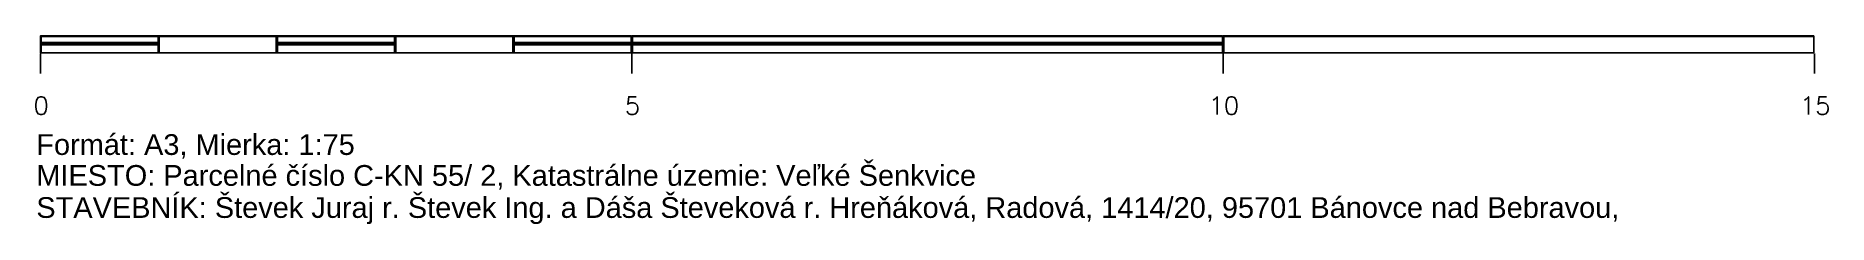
# Model space of a CAD drawing. Header units: millimetres. Extents: x 465413 to 965836, y 2516576 to 3795663.
# Drawn here: x 860584 to 875723, y 2731809 to 2733399 of the extents above; entities that cross this region are included whole.
import ezdxf
from ezdxf.enums import TextEntityAlignment as Align

# ---------------------------------------------------------------- set-up
doc = ezdxf.new("R2010")
doc.units = ezdxf.units.MM
for name, color, linetype in [('DIM_100', 64, 'Continuous'), ('MUR-POH', 64, 'Continuous'), ('TXT_50_MIESTN', 7, 'Continuous')]:
    doc.layers.add(name, color=color, linetype=linetype)
doc.styles.add('ARIAL', font='arial.ttf', dxfattribs={"height": 250})
doc.styles.add('SIMPLEX', font='SIMPLEX.SHX', dxfattribs={"width": 0.7})

msp = doc.modelspace()

# ---------------------------------------------------------------- texts
at = {"layer": 'DIM_100', "color": 1, "style": 'SIMPLEX'}
for s, p in [('0', (860629.3, 2732734.7)), ('5', (865624, 2732734.7)), ('10', (870618.7, 2732734.7)), ('15', (875613.4, 2732734.7))]:
    msp.add_text(s, height=150, dxfattribs=at).set_placement(p, align=Align.CENTER)
at = {"layer": 'TXT_50_MIESTN', "style": 'ARIAL'}
for s, p in [('Formát: A3, Mierka: 1:75', (860588.2, 2732393.5)), ('MIESTO: Parcelné číslo C-KN 55/ 2, Katastrálne územie:^JVeľké Šenkvice', (860588.2, 2732132.8)), ('STAVEBNÍK: Števek Juraj r. Števek Ing. a Dáša Števeková r. Hreňáková, Radová, 1414/20, 95701 Bánovce nad Bebravou,', (860588.2, 2731861.7))]:
    msp.add_text(s, height=175, dxfattribs=at).set_placement(p)

# ---------------------------------------------------------------- linework, layer by layer
at = {"layer": 'MUR-POH', "flags": 128}
for points in [[(865612.2, 2733399.1), (860622.8, 2733399.1), (860622.8, 2733256.4), (865612.2, 2733256.4), (865612.2, 2733399.1), (865612.2, 2733399.1)], [(861616.5, 2733399.1), (860622.8, 2733399.1), (860622.8, 2733343.2), (861616.5, 2733343.2), (861616.5, 2733399.1), (861616.5, 2733399.1)], [(862615.4, 2733399.1), (861621.8, 2733399.1), (861621.8, 2733256.4), (862615.4, 2733256.4), (862615.4, 2733399.1), (862615.4, 2733399.1)], [(863614.4, 2733399.1), (862620.7, 2733399.1), (862620.7, 2733343.2), (863614.4, 2733343.2), (863614.4, 2733399.1), (863614.4, 2733399.1)], [(864613.3, 2733399.1), (863619.6, 2733399.1), (863619.6, 2733256.4), (864613.3, 2733256.4), (864613.3, 2733399.1), (864613.3, 2733399.1)], [(865612.2, 2733399.1), (864618.6, 2733399.1), (864618.6, 2733343.2), (865612.2, 2733343.2), (865612.2, 2733399.1), (865612.2, 2733399.1)], [(870607, 2733399.1), (865617.5, 2733399.1), (865617.5, 2733343.2), (870607, 2733343.2), (870607, 2733399.1), (870607, 2733399.1)], [(875601.7, 2733399.1), (870612.2, 2733399.1), (870612.2, 2733256.4), (875601.7, 2733256.4), (875601.7, 2733399.1), (875601.7, 2733399.1)], [(861616.5, 2733337.9), (860622.8, 2733337.9), (860622.8, 2733333), (861616.5, 2733333), (861616.5, 2733337.9), (861616.5, 2733337.9)], [(861616.5, 2733327.7), (860622.8, 2733327.7), (860622.8, 2733256.4), (861616.5, 2733256.4), (861616.5, 2733327.7), (861616.5, 2733327.7)], [(860622.8, 2733251.1), (860622.8, 2733082)], [(860622.8, 2733251.1), (860622.8, 2733082)], [(860628.1, 2733256.4), (865612.2, 2733256.4), (865612.2, 2733393.8), (860628.1, 2733393.8), (860628.1, 2733256.4), (860628.1, 2733256.4)], [(860628.1, 2733343.2), (861616.5, 2733343.2), (861616.5, 2733393.8), (860628.1, 2733393.8), (860628.1, 2733343.2), (860628.1, 2733343.2)], [(860628.1, 2733333), (861616.5, 2733333), (861616.5, 2733332.7), (860628.1, 2733332.7), (860628.1, 2733333), (860628.1, 2733333)], [(860628.1, 2733256.4), (861616.5, 2733256.4), (861616.5, 2733322.4), (860628.1, 2733322.4), (860628.1, 2733256.4), (860628.1, 2733256.4)], [(861627, 2733256.4), (862615.4, 2733256.4), (862615.4, 2733393.8), (861627, 2733393.8), (861627, 2733256.4), (861627, 2733256.4)], [(863614.4, 2733337.9), (862620.7, 2733337.9), (862620.7, 2733333), (863614.4, 2733333), (863614.4, 2733337.9), (863614.4, 2733337.9)], [(863614.4, 2733327.7), (862620.7, 2733327.7), (862620.7, 2733256.4), (863614.4, 2733256.4), (863614.4, 2733327.7), (863614.4, 2733327.7)], [(862626, 2733343.2), (863614.4, 2733343.2), (863614.4, 2733393.8), (862626, 2733393.8), (862626, 2733343.2), (862626, 2733343.2)], [(862626, 2733333), (863614.4, 2733333), (863614.4, 2733332.7), (862626, 2733332.7), (862626, 2733333), (862626, 2733333)], [(862626, 2733256.4), (863614.4, 2733256.4), (863614.4, 2733322.4), (862626, 2733322.4), (862626, 2733256.4), (862626, 2733256.4)], [(863624.9, 2733256.4), (864613.3, 2733256.4), (864613.3, 2733393.8), (863624.9, 2733393.8), (863624.9, 2733256.4), (863624.9, 2733256.4)], [(865612.2, 2733337.9), (864618.6, 2733337.9), (864618.6, 2733333), (865612.2, 2733333), (865612.2, 2733337.9), (865612.2, 2733337.9)], [(865612.2, 2733327.7), (864618.6, 2733327.7), (864618.6, 2733256.4), (865612.2, 2733256.4), (865612.2, 2733327.7), (865612.2, 2733327.7)], [(864623.9, 2733343.2), (865612.2, 2733343.2), (865612.2, 2733393.8), (864623.9, 2733393.8), (864623.9, 2733343.2), (864623.9, 2733343.2)], [(864623.9, 2733333), (865612.2, 2733333), (865612.2, 2733332.7), (864623.9, 2733332.7), (864623.9, 2733333), (864623.9, 2733333)], [(864623.9, 2733256.4), (865612.2, 2733256.4), (865612.2, 2733322.4), (864623.9, 2733322.4), (864623.9, 2733256.4), (864623.9, 2733256.4)], [(870607, 2733337.9), (865617.5, 2733337.9), (865617.5, 2733333), (870607, 2733333), (870607, 2733337.9), (870607, 2733337.9)], [(870607, 2733327.7), (865617.5, 2733327.7), (865617.5, 2733256.4), (870607, 2733256.4), (870607, 2733327.7), (870607, 2733327.7)], [(865617.5, 2733251.1), (865617.5, 2733082)], [(865617.5, 2733251.1), (865617.5, 2733082)], [(865622.8, 2733343.2), (870607, 2733343.2), (870607, 2733393.8), (865622.8, 2733393.8), (865622.8, 2733343.2), (865622.8, 2733343.2)], [(865622.8, 2733333), (870607, 2733333), (870607, 2733332.7), (865622.8, 2733332.7), (865622.8, 2733333), (865622.8, 2733333)], [(865622.8, 2733256.4), (870607, 2733256.4), (870607, 2733322.4), (865622.8, 2733322.4), (865622.8, 2733256.4), (865622.8, 2733256.4)], [(870612.2, 2733251.1), (870612.2, 2733082)], [(870617.5, 2733256.4), (875601.7, 2733256.4), (875601.7, 2733393.8), (870617.5, 2733393.8), (870617.5, 2733256.4), (870617.5, 2733256.4)], [(875607, 2733251.1), (875607, 2733082)]]:
    msp.add_lwpolyline(points, dxfattribs=at)

msp.set_redraw_order([(e.dxf.handle, doc.entitydb.next_handle()) for e in msp.query("TEXT MTEXT ATTDEF DIMENSION ARC_DIMENSION")])  # texts and dimensions are drawn at this point

doc.saveas('drawing.dxf')
